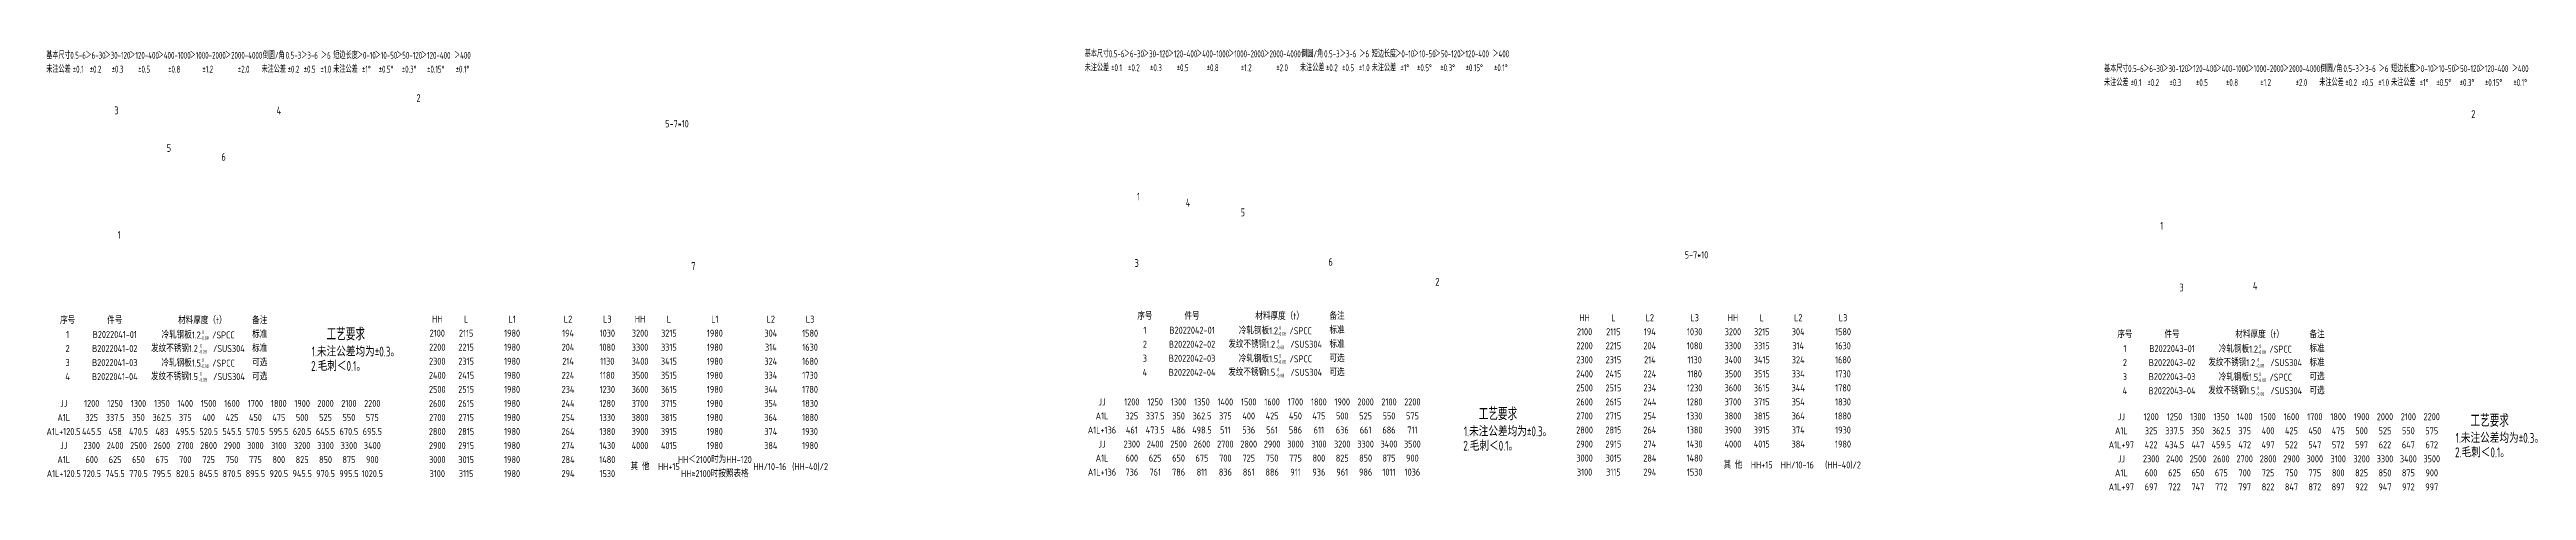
# Model space of a CAD drawing. Header units: inches. Extents: x 14216 to 120088, y -27128 to 23559.
# Drawn here: x 37213 to 46748, y 16976 to 18671 of the extents above; entities that cross this region are included whole.
import ezdxf
from ezdxf.enums import TextEntityAlignment as Align

# ---------------------------------------------------------------- set-up
doc = ezdxf.new("R2010")
doc.units = ezdxf.units.IN
doc.header["$LTSCALE"] = 0.3
doc.header["$MEASUREMENT"] = 0
doc.layers.add('2', color=2, linetype='Continuous')
doc.layers.add('2细实线', color=2, linetype='Continuous')
doc.layers.add('粗实线', color=7, linetype='Continuous', lineweight=30)
doc.styles.add('HZ', font='isocp2.shx', dxfattribs={"width": 0.7, "bigfont": 'hztxt.shx'})

msp = doc.modelspace()

# ---------------------------------------------------------------- texts
at = {"layer": '2', "color": 4, "style": 'HZ', "width": 0.7}
for s, p in [('2', (38625.5, 18470.1)), ('3', (37462.6, 18422.5)), ('4', (38087.3, 18422.2)), ('2', (46535.2, 18408.3)), ('5', (37664.3, 18278.1)), ('6', (37874.7, 18243.9)), ('1', (41399.1, 18090.9)), ('4', (41586.8, 18067.4)), ('5', (41798, 18030.3)), ('1', (37475.3, 17943.6)), ('1', (45337.8, 17978.7)), ('7', (39683.4, 17824)), ('3', (41389.7, 17835.5)), ('6', (42135.9, 17840.1)), ('2', (42547.3, 17763.3)), ('3', (45411.7, 17741.5)), ('4', (45694.4, 17747.8))]:
    msp.add_text(s, height=30, dxfattribs=at).set_placement(p)
at = {"layer": '2', "color": 6, "style": 'HZ', "width": 0.8}
for p in [(39628.5, 18386.1), (43552.8, 17881.8)]:
    msp.add_text('5-7*10', height=28, dxfattribs=at).set_placement(p, align=Align.MIDDLE_CENTER)
at = {"layer": '2', "style": 'HZ', "width": 0.8}
for s, p in [('序号', (37282.8, 17629.6)), ('件号', (37464.5, 17629.6)), ('材料厚度（t）', (37801.4, 17629.6)), ('备注', (38022.4, 17629.6)), ('HH', (38705.8, 17634.5)), ('L1', (38993.8, 17634.5)), ('L2', (39209, 17634.5)), ('L3', (39360.3, 17634.5)), ('HH', (39486.3, 17634.5)), ('L1', (39774.3, 17634.5)), ('L2', (39989.5, 17634.5)), ('L3', (40140.8, 17634.5)), ('序号', (41429.5, 17646)), ('件号', (41611.2, 17646)), ('材料厚度（t）', (41948.1, 17646)), ('备注', (42169.1, 17646)), ('HH', (43122, 17640.2)), ('L2', (43373.2, 17640.2)), ('L3', (43545.8, 17640.2)), ('HH', (43693, 17640.2)), ('L2', (43944.2, 17640.2)), ('L3', (44116.8, 17640.2)), ('1', (37282.8, 17575.6)), ('B2022041-01', (37464.5, 17575.6)), ('冷轧钢板1.2   /SPCC', (37785.2, 17573.7)), ('标准', (38022.4, 17575.6)), ('2100', (38705.8, 17580.5)), ('2115', (38816.8, 17580.5)), ('1980', (38993.8, 17580.5)), ('194', (39209, 17580.5)), ('1030', (39360.3, 17580.5)), ('3200', (39486.3, 17580.5)), ('3215', (39597.3, 17580.5)), ('1980', (39774.3, 17580.5)), ('304', (39989.5, 17580.5)), ('1580', (40140.8, 17580.5)), ('2', (41429.5, 17538)), ('1', (41429.5, 17592)), ('B2022042-02', (41611.2, 17538)), ('B2022042-01', (41611.2, 17592)), ('发纹不锈钢1.2    /SUS304 ', (41938.4, 17538)), ('冷轧钢板1.2   /SPCC', (41931.9, 17590)), ('标准', (42169.1, 17592)), ('标准', (42169.1, 17538)), ('2200', (43122, 17532.2)), ('2100', (43122, 17586.2)), ('2215', (43233, 17532.2)), ('2115', (43233, 17586.2)), ('204', (43373.2, 17532.2)), ('194', (43373.2, 17586.2)), ('1080', (43545.8, 17532.2)), ('1030', (43545.8, 17586.2)), ('3300', (43693, 17532.2)), ('3200', (43693, 17586.2)), ('3315', (43804, 17532.2)), ('3215', (43804, 17586.2)), ('304', (43944.2, 17586.2)), ('314', (43944.2, 17532.2)), ('1580', (44116.8, 17586.2)), ('1630', (44116.8, 17532.2)), ('序号', (45201.8, 17575.4)), ('件号', (45383.4, 17575.4)), ('材料厚度（t）', (45720.3, 17575.4)), ('备注', (45941.4, 17575.4)), ('3', (37282.8, 17467.6)), ('2', (37282.8, 17521.6)), ('B2022041-03', (37464.5, 17467.6)), ('B2022041-02', (37464.5, 17521.6)), ('发纹不锈钢1.2    /SUS304 ', (37791.7, 17521.6)), ('冷轧钢板1.5   /SPCC', (37785.2, 17465.7)), ('标准', (38022.4, 17521.6)), ('可选', (38022.4, 17467.6)), ('2300', (38705.8, 17472.5)), ('2200', (38705.8, 17526.5)), ('2315', (38816.8, 17472.5)), ('2215', (38816.8, 17526.5)), ('1980', (38993.8, 17526.5)), ('1980', (38993.8, 17472.5)), ('204', (39209, 17526.5)), ('214', (39209, 17472.5)), ('1080', (39360.3, 17526.5)), ('1130', (39360.3, 17472.5)), ('3400', (39486.3, 17472.5)), ('3300', (39486.3, 17526.5)), ('3415', (39597.3, 17472.5)), ('3315', (39597.3, 17526.5)), ('1980', (39774.3, 17526.5)), ('1980', (39774.3, 17472.5)), ('324', (39989.5, 17472.5)), ('314', (39989.5, 17526.5)), ('1680', (40140.8, 17472.5)), ('1630', (40140.8, 17526.5)), ('3', (41429.5, 17484)), ('B2022042-03', (41611.2, 17484)), ('冷轧钢板1.5   /SPCC', (41931.9, 17482)), ('可选', (42169.1, 17484)), ('2300', (43122, 17478.2)), ('2315', (43233, 17478.2)), ('214', (43373.2, 17478.2)), ('1130', (43545.8, 17478.2)), ('3400', (43693, 17478.2)), ('3415', (43804, 17478.2)), ('324', (43944.2, 17478.2)), ('1680', (44116.8, 17478.2)), ('2', (45201.8, 17467.4)), ('1', (45201.8, 17521.4)), ('B2022043-02', (45383.4, 17467.4)), ('B2022043-01', (45383.4, 17521.4)), ('发纹不锈钢1.2    /SUS304 ', (45710.7, 17467.4)), ('冷轧钢板1.2   /SPCC', (45704.1, 17519.4)), ('标准', (45941.4, 17521.4)), ('标准', (45941.4, 17467.4)), ('4', (37282.8, 17413.6)), ('B2022041-04', (37464.5, 17413.6)), ('发纹不锈钢1.5    /SUS304 ', (37791.7, 17413.6)), ('可选', (38022.4, 17413.6)), ('2400', (38705.8, 17418.5)), ('2500', (38705.8, 17364.5)), ('2415', (38816.8, 17418.5)), ('2515', (38816.8, 17364.5)), ('1980', (38993.8, 17418.5)), ('1980', (38993.8, 17364.5)), ('234', (39209, 17364.5)), ('224', (39209, 17418.5)), ('1230', (39360.3, 17364.5)), ('1180', (39360.3, 17418.5)), ('3500', (39486.3, 17418.5)), ('3600', (39486.3, 17364.5)), ('3515', (39597.3, 17418.5)), ('3615', (39597.3, 17364.5)), ('1980', (39774.3, 17418.5)), ('1980', (39774.3, 17364.5)), ('344', (39989.5, 17364.5)), ('334', (39989.5, 17418.5)), ('1780', (40140.8, 17364.5)), ('1730', (40140.8, 17418.5)), ('4', (41429.5, 17430)), ('B2022042-04', (41611.2, 17430)), ('发纹不锈钢1.5    /SUS304 ', (41938.4, 17430)), ('可选', (42169.1, 17430)), ('2400', (43122, 17424.2)), ('2500', (43122, 17370.2)), ('2415', (43233, 17424.2)), ('2515', (43233, 17370.2)), ('234', (43373.2, 17370.2)), ('224', (43373.2, 17424.2)), ('1230', (43545.8, 17370.2)), ('1180', (43545.8, 17424.2)), ('3500', (43693, 17424.2)), ('3600', (43693, 17370.2)), ('3515', (43804, 17424.2)), ('3615', (43804, 17370.2)), ('344', (43944.2, 17370.2)), ('334', (43944.2, 17424.2)), ('1780', (44116.8, 17370.2)), ('1730', (44116.8, 17424.2)), ('4', (45201.8, 17359.4)), ('3', (45201.8, 17413.4)), ('B2022043-04', (45383.4, 17359.4)), ('B2022043-03', (45383.4, 17413.4)), ('发纹不锈钢1.5    /SUS304 ', (45710.7, 17359.4)), ('冷轧钢板1.5   /SPCC', (45704.1, 17411.4)), ('可选', (45941.4, 17413.4)), ('可选', (45941.4, 17359.4)), ('2600', (38705.8, 17310.5)), ('2700', (38705.8, 17256.5)), ('2615', (38816.8, 17310.5)), ('2715', (38816.8, 17256.5)), ('1980', (38993.8, 17310.5)), ('1980', (38993.8, 17256.5)), ('244', (39209, 17310.5)), ('254', (39209, 17256.5)), ('1280', (39360.3, 17310.5)), ('1330', (39360.3, 17256.5)), ('3800', (39486.3, 17256.5)), ('3700', (39486.3, 17310.5)), ('3815', (39597.3, 17256.5)), ('3715', (39597.3, 17310.5)), ('1980', (39774.3, 17310.5)), ('1980', (39774.3, 17256.5)), ('354', (39989.5, 17310.5)), ('364', (39989.5, 17256.5)), ('1880', (40140.8, 17256.5)), ('1830', (40140.8, 17310.5)), ('2600', (43122, 17316.2)), ('2700', (43122, 17262.2)), ('2615', (43233, 17316.2)), ('2715', (43233, 17262.2)), ('244', (43373.2, 17316.2)), ('254', (43373.2, 17262.2)), ('1280', (43545.8, 17316.2)), ('1330', (43545.8, 17262.2)), ('3800', (43693, 17262.2)), ('3700', (43693, 17316.2)), ('3815', (43804, 17262.2)), ('3715', (43804, 17316.2)), ('354', (43944.2, 17316.2)), ('364', (43944.2, 17262.2)), ('1880', (44116.8, 17262.2)), ('1830', (44116.8, 17316.2)), ('2800', (38705.8, 17202.5)), ('2900', (38705.8, 17148.5)), ('2815', (38816.8, 17202.5)), ('2915', (38816.8, 17148.5)), ('1980', (38993.8, 17202.5)), ('1980', (38993.8, 17148.5)), ('264', (39209, 17202.5)), ('274', (39209, 17148.5)), ('1380', (39360.3, 17202.5)), ('1430', (39360.3, 17148.5)), ('3900', (39486.3, 17202.5)), ('4000', (39486.3, 17148.5)), ('3915', (39597.3, 17202.5)), ('4015', (39597.3, 17148.5)), ('1980', (39774.3, 17202.5)), ('1980', (39774.3, 17148.5)), ('384', (39989.5, 17148.5)), ('374', (39989.5, 17202.5)), ('1980', (40140.8, 17148.5)), ('1930', (40140.8, 17202.5)), ('2800', (43122, 17208.2)), ('2900', (43122, 17154.2)), ('2815', (43233, 17208.2)), ('2915', (43233, 17154.2)), ('264', (43373.2, 17208.2)), ('274', (43373.2, 17154.2)), ('1380', (43545.8, 17208.2)), ('1430', (43545.8, 17154.2)), ('3900', (43693, 17208.2)), ('4000', (43693, 17154.2)), ('3915', (43804, 17208.2)), ('4015', (43804, 17154.2)), ('384', (43944.2, 17154.2)), ('374', (43944.2, 17208.2)), ('1980', (44116.8, 17154.2)), ('1930', (44116.8, 17208.2)), ('3000', (38705.8, 17094.5)), ('3015', (38816.8, 17094.5)), ('1980', (38993.8, 17094.5)), ('284', (39209, 17094.5)), ('1480', (39360.3, 17094.5)), ('其 他', (39486.3, 17067.5)), ('HH+15', (39597.3, 17067.5)), ('HH＜2100时为HH-120', (39774.3, 17094.5)), ('HH/10-16', (39986.1, 17067.5)), ('(HH-40)/2', (40140.8, 17067.5)), ('3000', (43122, 17100.2)), ('3015', (43233, 17100.2)), ('284', (43373.2, 17100.2)), ('1480', (43545.8, 17100.2)), ('其 他', (43693, 17073.7)), ('HH+15', (43804, 17073.7)), ('HH/10-16', (43940.8, 17073.7)), ('(HH-40)/2', (44116.8, 17073.7)), ('3100', (38705.8, 17040.5)), ('3115', (38816.8, 17040.5)), ('1980', (38993.8, 17040.5)), ('294', (39209, 17040.5)), ('1530', (39360.3, 17040.5)), ('HH≥2100时按照表格', (39774.3, 17040.5)), ('3100', (43122, 17046.2)), ('3115', (43233, 17046.2)), ('294', (43373.2, 17046.2)), ('1530', (43545.8, 17046.2))]:
    msp.add_text(s, height=27, dxfattribs=at).set_placement(p, align=Align.MIDDLE_CENTER)
at = {"layer": '2', "color": 6, "style": 'HZ', "width": 0.75}
for s, p in [('2.毛刺＜0.1。', (38220.2, 17435.5)), ('1.未注公差均为±0.3。', (38222.3, 17490.9)), ('2.毛刺＜0.1。', (42655.1, 17128.7)), ('1.未注公差均为±0.3。', (42657.2, 17184.1)), ('1.未注公差均为±0.3。', (46474.7, 17158.7)), ('2.毛刺＜0.1。', (46472.5, 17103.3))]:
    msp.add_text(s, height=38, dxfattribs=at).set_placement(p)
at = {"layer": '2', "char_height": 13.73, "attachment_point": 1, "style": 'HZ'}
for insert in [(37793.3, 17591.6), (41932.8, 17555.5), (41940, 17607.9), (37786.1, 17539.1), (37793.3, 17483.6), (41940, 17499.9), (45705, 17484.9), (45712.2, 17537.3), (37786.1, 17431.1), (41932.8, 17447.5), (45705, 17376.9), (45712.2, 17429.3)]:
    msp.add_mtext(' 0\\P-0.08', dxfattribs=dict(at, insert=insert))
at = {"layer": '2细实线', "linetype": 'ByBlock', "style": 'HZ', "width": 0.65}
for s, p in [('未注公差', (37247.6, 18596)), ('基本尺寸', (37247.6, 18649.4)), ('0.5-6', (37323.3, 18649.4)), ('%%p0.1', (37323.3, 18596)), ('＞6-30', (37390.2, 18649.4)), ('%%p0.2', (37390.2, 18596)), ('＞30-120', (37474.8, 18649.4)), ('%%p0.3', (37474.8, 18596)), ('＞120-400', (37577.3, 18649.4)), ('%%p0.5', (37577.3, 18596)), ('＞400-1000', (37693.1, 18649.4)), ('%%p0.8', (37693.1, 18596)), ('＞1000-2000', (37822.3, 18649.4)), ('%%p1.2', (37822.3, 18596)), ('＞2000-4000', (37960.4, 18649.4)), ('%%p2.0', (37960.4, 18596)), ('未注公差', (38076.2, 18596)), ('倒圆/角', (38076.2, 18649.4)), ('0.5-3', (38152, 18649.4)), ('%%p0.2', (38152, 18596)), ('＞3-6', (38214.3, 18649.4)), ('%%p0.5', (38214.3, 18596)), ('%%p1.0', (38276.7, 18596)), ('＞6', (38276.7, 18649.4)), ('短边长度', (38352.4, 18649.4)), ('未注公差', (38352.4, 18596)), ('＞0-10', (38432.6, 18649.4)), ('%%p1%%d', (38432.6, 18596)), ('＞10-50', (38508.4, 18649.4)), ('%%p0.5%%d', (38508.4, 18596)), ('＞50-120', (38597.5, 18649.4)), ('%%p0.3%%d', (38597.5, 18596)), ('＞120-400', (38699.9, 18649.4)), ('%%p0.15%%d', (38699.9, 18596)), ('＞400', (38802.4, 18649.4)), ('%%p0.1%%d', (38802.4, 18596)), ('基本尺寸', (41244.8, 18655.1)), ('未注公差', (41244.8, 18601.7)), ('0.5-6', (41320.6, 18655.1)), ('%%p0.1', (41320.6, 18601.7)), ('＞6-30', (41387.4, 18655.1)), ('%%p0.2', (41387.4, 18601.7)), ('＞30-120', (41472, 18655.1)), ('%%p0.3', (41472, 18601.7)), ('＞120-400', (41574.5, 18655.1)), ('%%p0.5', (41574.5, 18601.7)), ('＞400-1000', (41690.3, 18655.1)), ('%%p0.8', (41690.3, 18601.7)), ('＞1000-2000', (41819.5, 18655.1)), ('%%p1.2', (41819.5, 18601.7)), ('＞2000-4000', (41957.6, 18655.1)), ('%%p2.0', (41957.6, 18601.7)), ('未注公差', (42073.5, 18601.7)), ('倒圆/角', (42073.5, 18655.1)), ('0.5-3', (42149.2, 18655.1)), ('%%p0.2', (42149.2, 18601.7)), ('＞3-6', (42211.6, 18655.1)), ('%%p0.5', (42211.6, 18601.7)), ('%%p1.0', (42273.9, 18601.7)), ('＞6', (42273.9, 18655.1)), ('未注公差', (42349.7, 18601.7)), ('短边长度', (42349.7, 18655.1)), ('＞0-10', (42429.9, 18655.1)), ('%%p1%%d', (42429.9, 18601.7)), ('＞10-50', (42505.6, 18655.1)), ('%%p0.5%%d', (42505.6, 18601.7)), ('＞50-120', (42594.7, 18655.1)), ('%%p0.3%%d', (42594.7, 18601.7)), ('＞120-400', (42697.2, 18655.1)), ('%%p0.15%%d', (42697.2, 18601.7)), ('＞400', (42799.6, 18655.1)), ('%%p0.1%%d', (42799.6, 18601.7)), ('基本尺寸', (45168.6, 18598.3)), ('0.5-6', (45244.3, 18598.3)), ('＞6-30', (45311.1, 18598.3)), ('＞30-120', (45395.8, 18598.3)), ('＞120-400', (45498.3, 18598.3)), ('＞400-1000', (45614.1, 18598.3)), ('＞1000-2000', (45743.3, 18598.3)), ('＞2000-4000', (45881.4, 18598.3)), ('倒圆/角', (45997.2, 18598.3)), ('0.5-3', (46072.9, 18598.3)), ('＞3-6', (46135.3, 18598.3)), ('＞6', (46197.7, 18598.3)), ('短边长度', (46273.4, 18598.3)), ('＞0-10', (46353.6, 18598.3)), ('＞10-50', (46429.3, 18598.3)), ('＞50-120', (46518.4, 18598.3)), ('＞120-400', (46620.9, 18598.3)), ('＞400', (46723.4, 18598.3)), ('未注公差', (45168.6, 18544.8)), ('%%p0.1', (45244.3, 18544.8)), ('%%p0.2', (45311.1, 18544.8)), ('%%p0.3', (45395.8, 18544.8)), ('%%p0.5', (45498.3, 18544.8)), ('%%p0.8', (45614.1, 18544.8)), ('%%p1.2', (45743.3, 18544.8)), ('%%p2.0', (45881.4, 18544.8)), ('未注公差', (45997.2, 18544.8)), ('%%p0.2', (46072.9, 18544.8)), ('%%p0.5', (46135.3, 18544.8)), ('%%p1.0', (46197.7, 18544.8)), ('未注公差', (46273.4, 18544.8)), ('%%p1%%d', (46353.6, 18544.8)), ('%%p0.5%%d', (46429.3, 18544.8)), ('%%p0.3%%d', (46518.4, 18544.8)), ('%%p0.15%%d', (46620.9, 18544.8)), ('%%p0.1%%d', (46723.4, 18544.8))]:
    msp.add_text(s, height=26.73, dxfattribs=at).set_placement(p, align=Align.MIDDLE_CENTER)
at = {"layer": '2细实线', "style": 'HZ', "width": 0.8}
for s, p in [('L', (38816.8, 17634.5)), ('L', (39597.3, 17634.5)), ('L', (43233, 17640.2)), ('L', (43804, 17640.2)), ('A1L', (37267.9, 17256.5)), ('JJ', (37267.9, 17310.5)), ('1200', (37375.7, 17310.5)), ('325', (37375.7, 17256.5)), ('337.5', (37465.7, 17256.5)), ('1250', (37465.7, 17310.5)), ('1300', (37555.7, 17310.5)), ('350', (37555.7, 17256.5)), ('362.5', (37645.7, 17256.5)), ('1350', (37645.7, 17310.5)), ('1400', (37735.7, 17310.5)), ('375', (37735.7, 17256.5)), ('1500', (37825.7, 17310.5)), ('400', (37825.7, 17256.5)), ('1600', (37915.7, 17310.5)), ('425', (37915.7, 17256.5)), ('1700', (38005.7, 17310.5)), ('450', (38005.7, 17256.5)), ('1800', (38095.7, 17310.5)), ('475', (38095.7, 17256.5)), ('1900', (38185.7, 17310.5)), ('500', (38185.7, 17256.5)), ('2000', (38275.7, 17310.5)), ('525', (38275.7, 17256.5)), ('2100', (38365.7, 17310.5)), ('550', (38365.7, 17256.5)), ('2200', (38455.7, 17310.5)), ('575', (38455.7, 17256.5)), ('A1L', (41264.4, 17262.2)), ('JJ', (41264.4, 17316.2)), ('1200', (41379.2, 17316.2)), ('325', (41379.2, 17262.2)), ('337.5', (41469.2, 17262.2)), ('1250', (41469.2, 17316.2)), ('1300', (41559.2, 17316.2)), ('350', (41559.2, 17262.2)), ('362.5', (41649.2, 17262.2)), ('1350', (41649.2, 17316.2)), ('1400', (41739.2, 17316.2)), ('375', (41739.2, 17262.2)), ('1500', (41829.2, 17316.2)), ('400', (41829.2, 17262.2)), ('1600', (41919.2, 17316.2)), ('425', (41919.2, 17262.2)), ('1700', (42009.2, 17316.2)), ('450', (42009.2, 17262.2)), ('1800', (42099.2, 17316.2)), ('475', (42099.2, 17262.2)), ('1900', (42189.2, 17316.2)), ('500', (42189.2, 17262.2)), ('2000', (42279.2, 17316.2)), ('525', (42279.2, 17262.2)), ('2100', (42369.2, 17316.2)), ('550', (42369.2, 17262.2)), ('2200', (42459.2, 17316.2)), ('575', (42459.2, 17262.2)), ('JJ', (45188.1, 17259.4)), ('1200', (45302.9, 17259.4)), ('1250', (45392.9, 17259.4)), ('1300', (45482.9, 17259.4)), ('1350', (45572.9, 17259.4)), ('1400', (45662.9, 17259.4)), ('1500', (45752.9, 17259.4)), ('1600', (45842.9, 17259.4)), ('1700', (45932.9, 17259.4)), ('1800', (46022.9, 17259.4)), ('1900', (46112.9, 17259.4)), ('2000', (46202.9, 17259.4)), ('2100', (46292.9, 17259.4)), ('2200', (46382.9, 17259.4)), ('A1L+120.5', (37267.1, 17202.5)), ('JJ', (37267.9, 17148.5)), ('445.5', (37375.7, 17202.5)), ('2300', (37375.7, 17148.5)), ('2400', (37465.7, 17148.5)), ('458', (37465.7, 17202.5)), ('470.5', (37555.7, 17202.5)), ('2500', (37555.7, 17148.5)), ('2600', (37645.7, 17148.5)), ('483', (37645.7, 17202.5)), ('495.5', (37735.7, 17202.5)), ('2700', (37735.7, 17148.5)), ('520.5', (37825.7, 17202.5)), ('2800', (37825.7, 17148.5)), ('545.5', (37915.7, 17202.5)), ('2900', (37915.7, 17148.5)), ('570.5', (38005.7, 17202.5)), ('3000', (38005.7, 17148.5)), ('595.5', (38095.7, 17202.5)), ('3100', (38095.7, 17148.5)), ('620.5', (38185.7, 17202.5)), ('3200', (38185.7, 17148.5)), ('645.5', (38275.7, 17202.5)), ('3300', (38275.7, 17148.5)), ('670.5', (38365.7, 17202.5)), ('3300', (38365.7, 17148.5)), ('695.5', (38455.7, 17202.5)), ('3400', (38455.7, 17148.5)), ('A1L+136', (41264.4, 17208.2)), ('JJ', (41264.4, 17154.2)), ('2300', (41379.2, 17154.2)), ('461', (41379.2, 17208.2)), ('473.5', (41469.2, 17208.2)), ('2400', (41469.2, 17154.2)), ('2500', (41559.2, 17154.2)), ('486', (41559.2, 17208.2)), ('498.5', (41649.2, 17208.2)), ('2600', (41649.2, 17154.2)), ('2700', (41739.2, 17154.2)), ('511', (41739.2, 17208.2)), ('2800', (41829.2, 17154.2)), ('536', (41829.2, 17208.2)), ('2900', (41919.2, 17154.2)), ('561', (41919.2, 17208.2)), ('3000', (42009.2, 17154.2)), ('586', (42009.2, 17208.2)), ('3100', (42099.2, 17154.2)), ('611', (42099.2, 17208.2)), ('3200', (42189.2, 17154.2)), ('636', (42189.2, 17208.2)), ('3300', (42279.2, 17154.2)), ('661', (42279.2, 17208.2)), ('3400', (42369.2, 17154.2)), ('686', (42369.2, 17208.2)), ('3500', (42459.2, 17154.2)), ('711', (42459.2, 17208.2)), ('A1L+97', (45188.1, 17151.4)), ('A1L', (45188.1, 17205.4)), ('325', (45302.9, 17205.4)), ('422', (45302.9, 17151.4)), ('434.5', (45392.9, 17151.4)), ('337.5', (45392.9, 17205.4)), ('447', (45482.9, 17151.4)), ('350', (45482.9, 17205.4)), ('459.5', (45572.9, 17151.4)), ('362.5', (45572.9, 17205.4)), ('375', (45662.9, 17205.4)), ('472', (45662.9, 17151.4)), ('497', (45752.9, 17151.4)), ('400', (45752.9, 17205.4)), ('425', (45842.9, 17205.4)), ('522', (45842.9, 17151.4)), ('450', (45932.9, 17205.4)), ('547', (45932.9, 17151.4)), ('475', (46022.9, 17205.4)), ('572', (46022.9, 17151.4)), ('597', (46112.9, 17151.4)), ('500', (46112.9, 17205.4)), ('525', (46202.9, 17205.4)), ('622', (46202.9, 17151.4)), ('647', (46292.9, 17151.4)), ('550', (46292.9, 17205.4)), ('575', (46382.9, 17205.4)), ('672', (46382.9, 17151.4)), ('A1L', (37267.9, 17094.5)), ('600', (37375.7, 17094.5)), ('625', (37465.7, 17094.5)), ('650', (37555.7, 17094.5)), ('675', (37645.7, 17094.5)), ('700', (37735.7, 17094.5)), ('725', (37825.7, 17094.5)), ('750', (37915.7, 17094.5)), ('775', (38005.7, 17094.5)), ('800', (38095.7, 17094.5)), ('825', (38185.7, 17094.5)), ('850', (38275.7, 17094.5)), ('875', (38365.7, 17094.5)), ('900', (38455.7, 17094.5)), ('A1L', (41264.4, 17100.2)), ('600', (41379.2, 17100.2)), ('625', (41469.2, 17100.2)), ('650', (41559.2, 17100.2)), ('675', (41649.2, 17100.2)), ('700', (41739.2, 17100.2)), ('725', (41829.2, 17100.2)), ('750', (41919.2, 17100.2)), ('775', (42009.2, 17100.2)), ('800', (42099.2, 17100.2)), ('825', (42189.2, 17100.2)), ('850', (42279.2, 17100.2)), ('875', (42369.2, 17100.2)), ('900', (42459.2, 17100.2)), ('JJ', (45188.1, 17097.4)), ('2300', (45302.9, 17097.4)), ('2400', (45392.9, 17097.4)), ('2500', (45482.9, 17097.4)), ('2600', (45572.9, 17097.4)), ('2700', (45662.9, 17097.4)), ('2800', (45752.9, 17097.4)), ('2900', (45842.9, 17097.4)), ('3000', (45932.9, 17097.4)), ('3100', (46022.9, 17097.4)), ('3200', (46112.9, 17097.4)), ('3300', (46202.9, 17097.4)), ('3400', (46292.9, 17097.4)), ('3500', (46382.9, 17097.4)), ('A1L+120.5', (37268, 17040.5)), ('720.5', (37375.7, 17040.5)), ('745.5', (37465.7, 17040.5)), ('770.5', (37555.7, 17040.5)), ('795.5', (37645.7, 17040.5)), ('820.5', (37735.7, 17040.5)), ('845.5', (37825.7, 17040.5)), ('870.5', (37915.7, 17040.5)), ('895.5', (38005.7, 17040.5)), ('920.5', (38095.7, 17040.5)), ('945.5', (38185.7, 17040.5)), ('970.5', (38275.7, 17040.5)), ('995.5', (38365.7, 17040.5)), ('1020.5', (38455.7, 17040.5)), ('A1L+136', (41264.4, 17046.2)), ('736', (41379.2, 17046.2)), ('761', (41469.2, 17046.2)), ('786', (41559.2, 17046.2)), ('811', (41649.2, 17046.2)), ('836', (41739.2, 17046.2)), ('861', (41829.2, 17046.2)), ('886', (41919.2, 17046.2)), ('911', (42009.2, 17046.2)), ('936', (42099.2, 17046.2)), ('961', (42189.2, 17046.2)), ('986', (42279.2, 17046.2)), ('1011', (42369.2, 17046.2)), ('1036', (42459.2, 17046.2)), ('A1L+97', (45188.1, 16989.4)), ('A1L', (45188.1, 17043.4)), ('697', (45302.9, 16989.4)), ('600', (45302.9, 17043.4)), ('625', (45392.9, 17043.4)), ('722', (45392.9, 16989.4)), ('747', (45482.9, 16989.4)), ('650', (45482.9, 17043.4)), ('675', (45572.9, 17043.4)), ('772', (45572.9, 16989.4)), ('797', (45662.9, 16989.4)), ('700', (45662.9, 17043.4)), ('725', (45752.9, 17043.4)), ('822', (45752.9, 16989.4)), ('847', (45842.9, 16989.4)), ('750', (45842.9, 17043.4)), ('775', (45932.9, 17043.4)), ('872', (45932.9, 16989.4)), ('897', (46022.9, 16989.4)), ('800', (46022.9, 17043.4)), ('825', (46112.9, 17043.4)), ('922', (46112.9, 16989.4)), ('947', (46202.9, 16989.4)), ('850', (46202.9, 17043.4)), ('875', (46292.9, 17043.4)), ('972', (46292.9, 16989.4)), ('997', (46382.9, 16989.4)), ('900', (46382.9, 17043.4))]:
    msp.add_text(s, height=27, dxfattribs=at).set_placement(p, align=Align.MIDDLE_CENTER)
at = {"layer": '粗实线', "color": 3, "linetype": 'Continuous', "lineweight": -3, "style": 'HZ', "width": 0.7}
for p in [(38279.7, 17552.8), (42714.6, 17246), (46532.1, 17220.6)]:
    msp.add_text('工艺要求', height=48, dxfattribs=at).set_placement(p)

doc.saveas('drawing.dxf')
